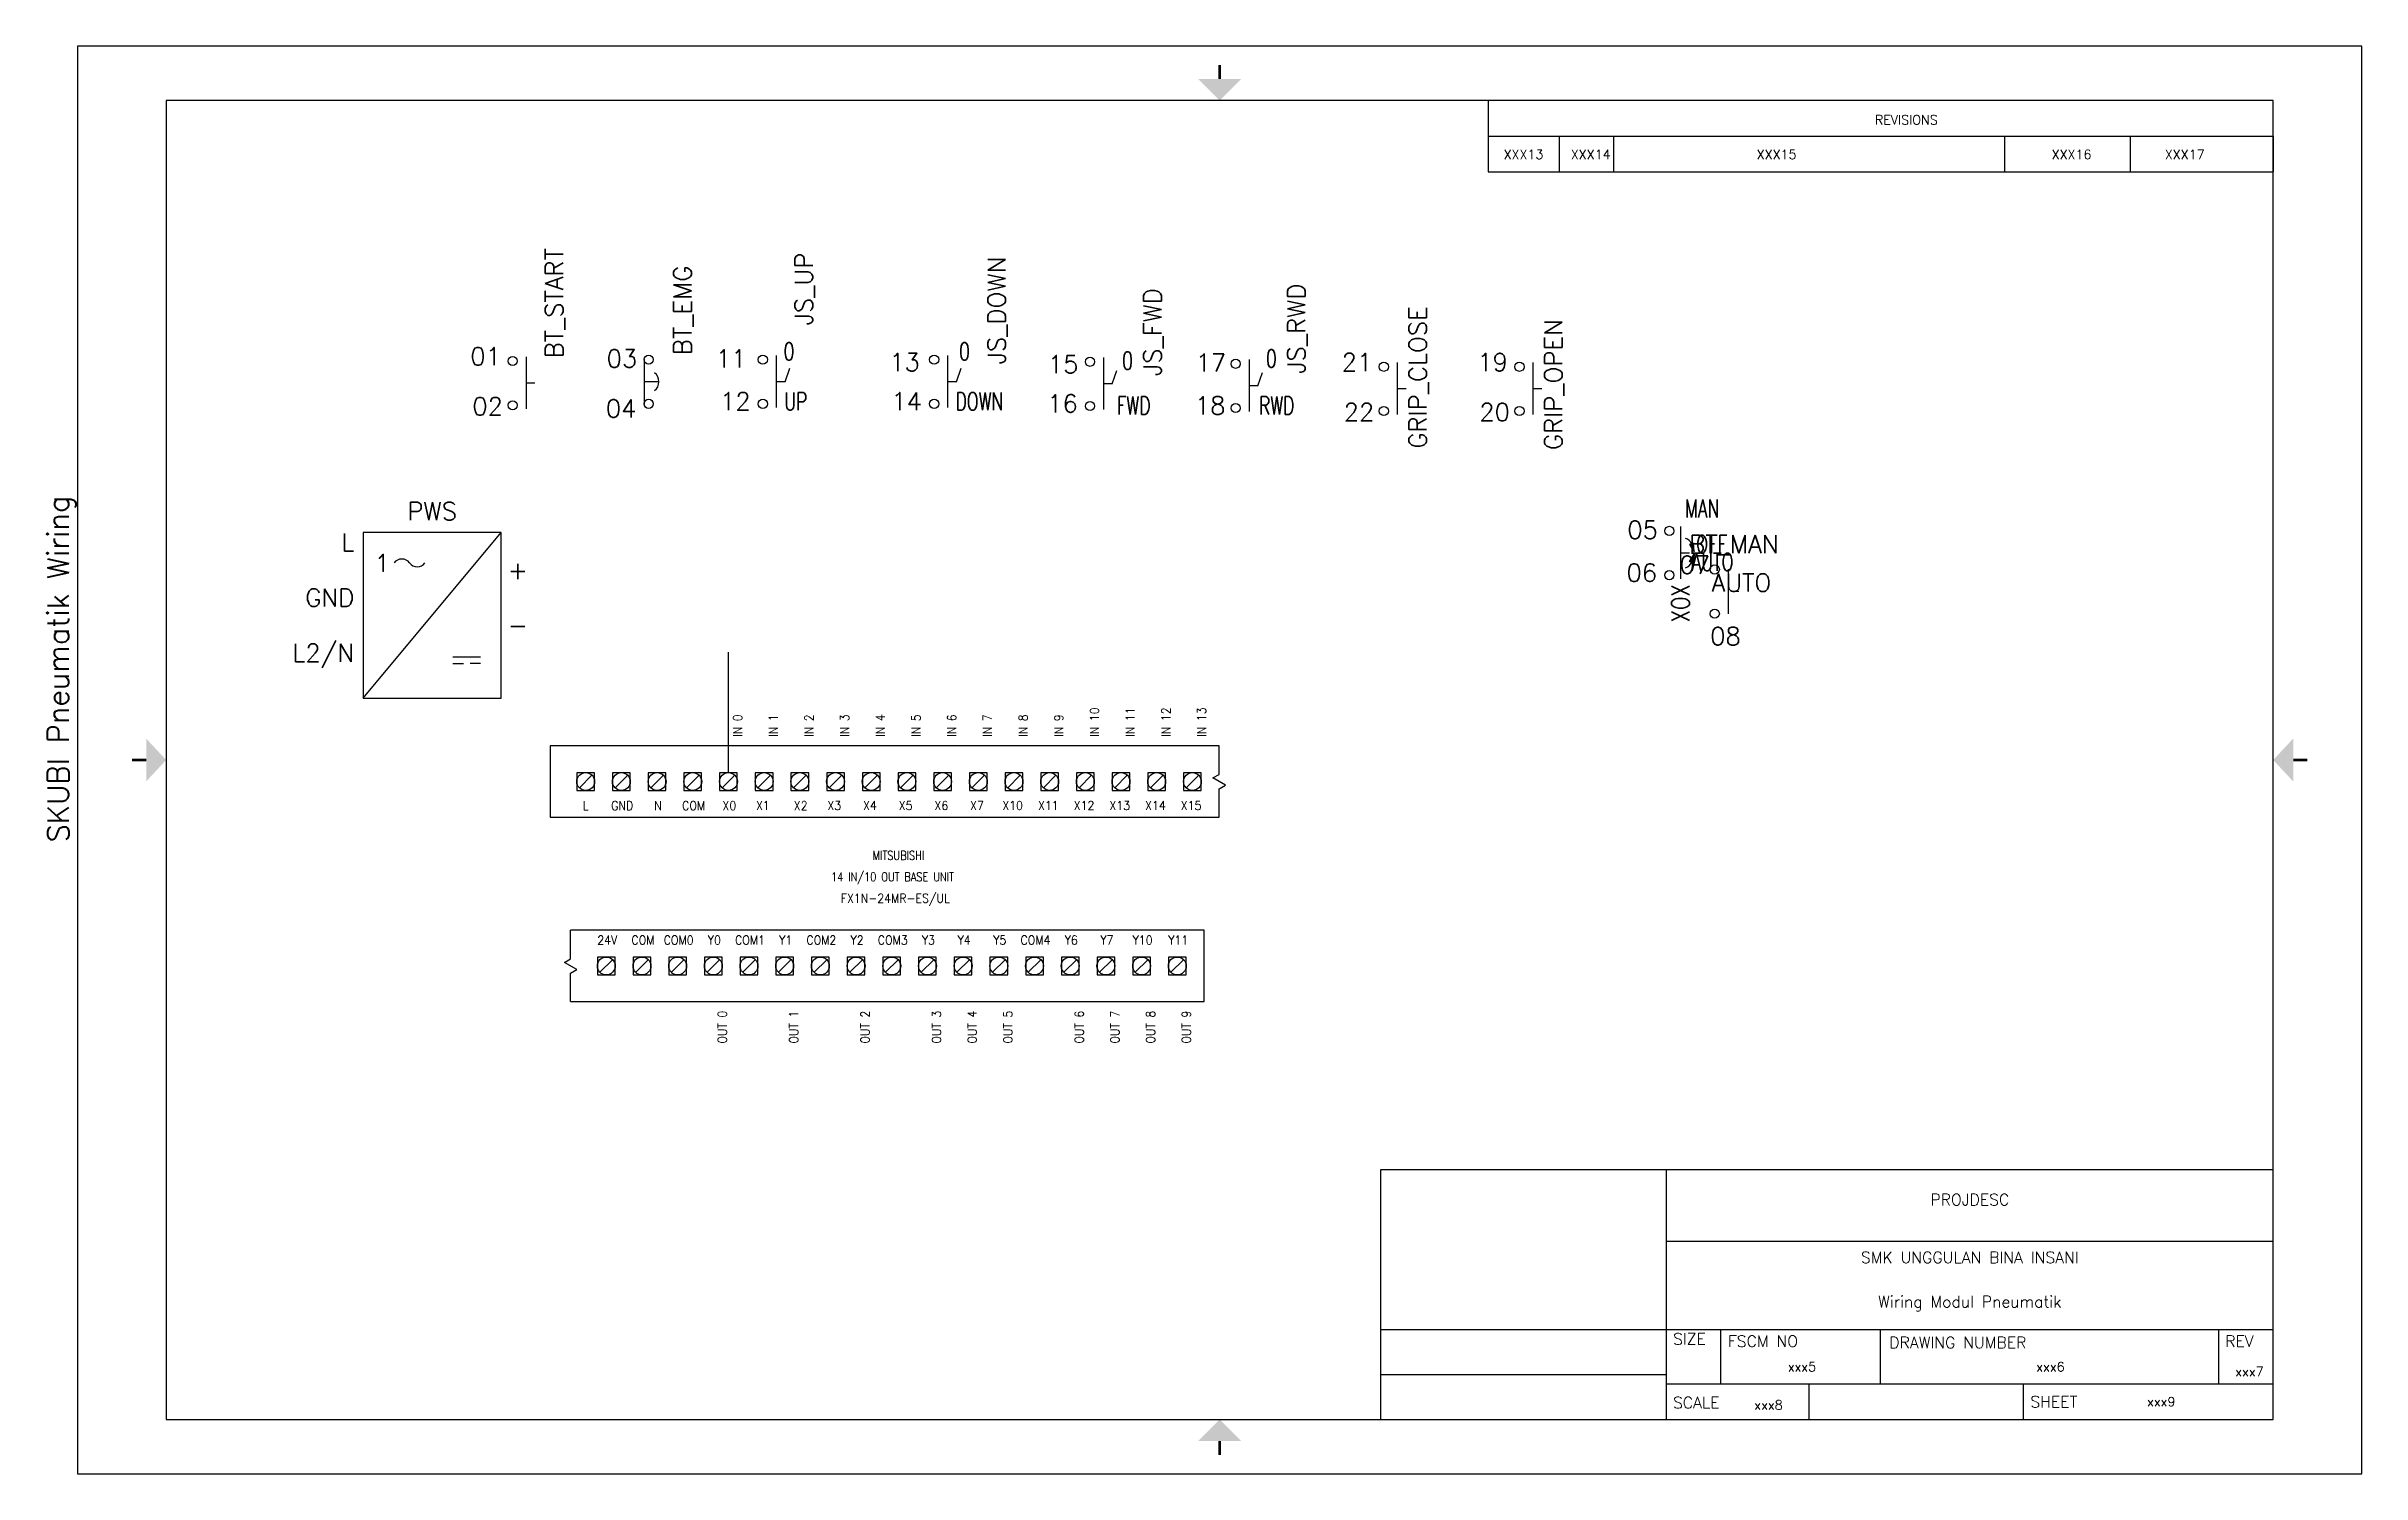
# Model space of a CAD drawing. Header units: inches. Extents: x -0.2 to 16, y 0 to 10.
import ezdxf
from ezdxf.enums import TextEntityAlignment as Align

# ---------------------------------------------------------------- set-up
doc = ezdxf.new("R2010")
doc.units = ezdxf.units.IN
doc.header["$MEASUREMENT"] = 0
for name, color, linetype in [('DESC', 1, 'Continuous'), ('GRY_20AWG', 9, 'Continuous'), ('LOC', 8, 'Continuous'), ('MISC', 2, 'Continuous'), ('POS', 3, 'Continuous'), ('SYMS', 7, 'Continuous'), ('TAGS', 51, 'Continuous'), ('TB_LABELS', 1, 'Continuous'), ('TERMS', 4, 'Continuous'), ('Title Block', 7, 'Continuous'), ('Viewport', 7, 'Continuous')]:
    doc.layers.add(name, color=color, linetype=linetype)
doc.styles.add('Roman', font='romans')
doc.styles.add('WD', font='romans.shx')
doc.styles.add('WD_IEC', font='isocp2.shx', dxfattribs={"width": 0.9, "height": 4})

# ---------------------------------------------------------------- blocks, each defined once
blk = doc.blocks.new('ANSI_border_B')
at = {"layer": 'Title Block'}
for p, q in [((0, 10), (0, 0)), ((16, 10), (0, 10)), ((16, 0), (16, 10)), ((0.62, 9.62), (0.62, 0.38)), ((15.38, 9.62), (0.62, 9.62)), ((9.88, 9.62), (9.88, 9.37)), ((15.38, 0.38), (15.38, 9.62)), ((9.88, 9.37), (15.38, 9.37)), ((0.62, 0.38), (15.38, 0.38)), ((0, 0), (16, 0))]:
    blk.add_line(p, q, dxfattribs=at)
at = {"layer": 'Title Block', "const_width": 0.02}
for points in [[(8, 9.87), (8, 9.77)], [(0.38, 5), (0.48, 5)], [(15.62, 5), (15.52, 5)], [(8, 0.13), (8, 0.23)]]:
    blk.add_lwpolyline(points, dxfattribs=at)
at = {"layer": 'Title Block'}
for points in [[(7.85, 9.77), (8.15, 9.77), (8, 9.62)], [(0.48, 4.85), (0.48, 5.15), (0.62, 5)], [(15.52, 4.85), (15.52, 5.15), (15.38, 5)], [(7.85, 0.23), (8.15, 0.23), (8, 0.38)]]:
    blk.add_solid(points, dxfattribs=at)
at = {"layer": 'Title Block', "style": 'Roman'}
blk.add_text('REVISIONS', height=0.065, dxfattribs=at).set_placement((12.5902, 9.4525))
blk = doc.blocks.new('ANSI_REVblock_B')
blk.add_line((0, 0), (0, -0.25))
at = {"layer": 'Title Block'}
for p, q in [((-5.5, 0), (-5.5, -0.25)), ((-5.5, 0), (0, 0)), ((-5, -0.25), (-5, 0)), ((-4.62, -0.25), (-4.62, 0)), ((-1.88, -0.25), (-1.88, 0)), ((-1, -0.25), (-1, 0)), ((-5.5, -0.25), (0, -0.25))]:
    blk.add_line(p, q, dxfattribs=at)
at = {"style": 'WD'}
for tag, p in [('ZONE', (-5.391, -0.16)), ('REV', (-4.92, -0.16)), ('DESCRIPTION', (-3.618, -0.16)), ('DATE', (-1.552, -0.16)), ('APPROVED', (-0.759, -0.16))]:
    blk.add_attdef(tag, p, '', height=0.065, dxfattribs=at)
at = {"style": 'WD', "flags": 1}
blk.add_attdef('WD_TB', (-4.505, -0.154), '', height=0.03, dxfattribs=at)
blk = doc.blocks.new('ANSI_tblock_desc_B')
for p, q in [((0, 0), (0, 1.75)), ((-6.25, 0), (0, 0))]:
    blk.add_line(p, q)
at = {"layer": 'Title Block'}
for p, q in [((-6.25, 0), (-6.25, 1.75)), ((-6.25, 1.75), (0, 1.75)), ((-4.25, 0), (-4.25, 1.75)), ((-4.25, 1.25), (0, 1.25)), ((-6.25, 0.63), (0, 0.63)), ((-3.87, 0.25), (-3.87, 0.63)), ((-2.75, 0.25), (-2.75, 0.63)), ((-0.38, 0.25), (-0.38, 0.63)), ((-6.25, 0.315), (-4.25, 0.315)), ((-4.25, 0.25), (0, 0.25)), ((-3.25, 0), (-3.25, 0.25)), ((-1.75, 0), (-1.75, 0.25))]:
    blk.add_line(p, q, dxfattribs=at)
at = {"color": 0, "style": 'Roman', "flags": 8}
for tag, p in [('FNAME', (-15.442, 4.043)), ('REVDATE', (-15.442, 1.789)), ('USER', (-15.442, -0.38))]:
    blk.add_attdef(tag, p, '', height=0.15, rotation=90, dxfattribs=at)
at = {"style": 'WD'}
for tag, p in [('PROJDESC', (-2.125, 1.5)), ('TITLE1', (-2.125, 1.095)), ('TITLE2', (-2.125, 0.785))]:
    blk.add_attdef(tag, text='', height=0.08, dxfattribs=at).set_placement(p, align=Align.CENTER)
for tag, p in [('SIZE', (-4.162, 0.32)), ('FSCM_NO', (-3.4, 0.337)), ('DWG_NO', (-1.659, 0.337)), ('REV', (-0.265, 0.303)), ('SCALE', (-3.634, 0.069)), ('SHEET', (-0.883, 0.092))]:
    blk.add_attdef(tag, p, '', height=0.065, dxfattribs=at)
at = {"style": 'WD', "flags": 1}
blk.add_attdef('WD_TB', (-5.57, 0.177), '', height=0.086, dxfattribs=at)
at = {"layer": 'TB_LABELS', "style": 'WD'}
for s, p in [('SIZE', (-4.204, 0.604)), ('FSCM NO', (-3.819, 0.588)), ('DRAWING NUMBER', (-2.689, 0.579)), ('REV', (-0.336, 0.588)), ('SHEET', (-1.701, 0.164)), ('SCALE', (-4.204, 0.158))]:
    blk.add_text(s, height=0.08, dxfattribs=at).set_placement(p, align=Align.TOP_LEFT)
blk = doc.blocks.new('HPB11')
for p, q in [((-0.185, 0.094), (0.18, 0.094)), ((0, 0.156), (0, 0.094))]:
    blk.add_line(p, q)
for centre in [(-0.155, 0), (0.155, 0)]:
    blk.add_circle(centre, 0.0322)
at = {"style": 'WD', "width": 0.7}
for tag, p in [('INST', (0, 0.826)), ('LOC', (0, 0.656)), ('DESC1', (0, 0.5)), ('DESC2', (0, 0.344)), ('XREF', (0, -0.219))]:
    blk.add_attdef(tag, text='', height=0.125, dxfattribs=at).set_placement(p, align=Align.CENTER)
at = {"style": 'WD'}
blk.add_attdef('TAG1', text='', height=0.125, dxfattribs=at).set_placement((0, 0.188), align=Align.CENTER)
for tag, p in [('X2LINK', (0, 0.219)), ('X8LINK', (0, 0))]:
    blk.add_attdef(tag, p, '', height=0.01, dxfattribs=at)
for tag, p, height, flags in [('FAMILY', (0.205, 0.152), 0.01, 9), ('X4TERM01', (-0.188, 0), 0.0125, 1), ('X1TERM02', (0.188, 0), 0.0125, 1), ('CONTACT', (0.205, 0.136), 0.01, 1)]:
    blk.add_attdef(tag, p, '', height=height, dxfattribs=dict(at, flags=flags))
at = {"linetype": 'Continuous', "style": 'WD', "flags": 9}
for tag, p in [('ASSYCODE', (0.23, 0.071)), ('MFG', (0.228, 0.089)), ('CAT', (0.23, 0.108))]:
    blk.add_attdef(tag, text='', height=0.01, dxfattribs=at).set_placement(p, align=Align.CENTER)
at = {"linetype": 'Continuous', "style": 'WD', "flags": 8}
blk.add_attdef('TERM01', text='', height=0.125, dxfattribs=at).set_placement((-0.25, -0.031), align=Align.TOP_RIGHT)
blk.add_attdef('TERM02', text='', height=0.125, dxfattribs=at).set_placement((0.25, -0.031), align=Align.TOP_LEFT)
blk = doc.blocks.new('HPB12M')
for p, q in [((0, 0.074), (0, -0.031)), ((-0.156, -0.032), (0.156, -0.032))]:
    blk.add_line(p, q)
for centre in [(-0.155, 0), (0.155, 0)]:
    blk.add_circle(centre, 0.0322)
blk.add_arc((0, -0.006), 0.0781, 36.8699, 143.1301)
at = {"style": 'WD', "width": 0.7}
for tag, p in [('INST', (0, 0.738)), ('LOC', (0, 0.568)), ('DESC1', (0, 0.412)), ('DESC2', (0, 0.255)), ('XREF', (0, -0.232))]:
    blk.add_attdef(tag, text='', height=0.125, dxfattribs=at).set_placement(p, align=Align.CENTER)
at = {"style": 'WD'}
blk.add_attdef('TAG1', text='', height=0.125, dxfattribs=at).set_placement((0, 0.099), align=Align.CENTER)
for tag, p, height, flags in [('X4TERM01', (-0.188, 0), 0.0125, 1), ('FAMILY', (0.054, 0.058), 0.01, 9), ('CONTACT', (0.054, 0.042), 0.01, 9), ('X1TERM02', (0.188, 0), 0.0125, 1)]:
    blk.add_attdef(tag, p, '', height=height, dxfattribs=dict(at, flags=flags))
for tag, p in [('X2LINK', (0, 0.125)), ('X8LINK', (0, -0.094))]:
    blk.add_attdef(tag, p, '', height=0.01, dxfattribs=at)
at = {"linetype": 'Continuous', "style": 'WD', "flags": 9}
for tag, p in [('MFG', (0.076, 0)), ('CAT', (0.076, 0.017)), ('ASSYCODE', (0.076, -0.017))]:
    blk.add_attdef(tag, text='', height=0.01, dxfattribs=at).set_placement(p, align=Align.CENTER)
at = {"linetype": 'Continuous', "style": 'WD', "flags": 8}
blk.add_attdef('TERM01', text='', height=0.125, dxfattribs=at).set_placement((-0.25, -0.016), align=Align.TOP_RIGHT)
blk.add_attdef('TERM02', text='', height=0.125, dxfattribs=at).set_placement((0.25, -0.016), align=Align.TOP_LEFT)
blk = doc.blocks.new('PLCIO_3516')
at = {"layer": 'SYMS'}
for p, q in [((-0.25, 0.05), (-0.25, 0.25)), ((4.188, 0.25), (-0.25, 0.25)), ((4.188, -0.25), (4.188, 0.25)), ((-0.293, 0.025), (-0.25, 0.05)), ((-0.207, -0.025), (-0.293, 0.025)), ((-0.062, 0.062), (-0.062, -0.062)), ((0.062, 0.062), (-0.062, 0.062)), ((-0.062, 0.062), (-0.062, -0.062)), ((0.062, 0.062), (-0.062, 0.062)), ((-0.044, -0.044), (0.044, 0.044)), ((0.062, -0.062), (0.062, 0.062)), ((0.062, -0.062), (0.062, 0.062)), ((0.188, 0.062), (0.188, -0.062)), ((0.312, 0.062), (0.188, 0.062)), ((0.206, -0.044), (0.294, 0.044)), ((0.312, -0.062), (0.312, 0.062)), ((0.438, 0.062), (0.438, -0.062)), ((0.562, 0.062), (0.438, 0.062)), ((0.438, 0.062), (0.438, -0.062)), ((0.562, 0.062), (0.438, 0.062)), ((0.456, -0.044), (0.544, 0.044)), ((0.562, -0.062), (0.562, 0.062)), ((0.562, -0.062), (0.562, 0.062)), ((0.688, 0.062), (0.688, -0.062)), ((0.812, 0.062), (0.688, 0.062)), ((0.706, -0.044), (0.794, 0.044)), ((0.812, -0.062), (0.812, 0.062)), ((0.938, 0.062), (0.938, -0.062)), ((1.062, 0.062), (0.938, 0.062)), ((0.938, 0.062), (0.938, -0.062)), ((1.062, 0.062), (0.938, 0.062)), ((0.956, -0.044), (1.044, 0.044)), ((1.062, -0.062), (1.062, 0.062)), ((1.062, -0.062), (1.062, 0.062)), ((1.188, 0.062), (1.188, -0.062)), ((1.312, 0.062), (1.188, 0.062)), ((1.206, -0.044), (1.294, 0.044)), ((1.312, -0.062), (1.312, 0.062)), ((1.438, 0.062), (1.438, -0.062)), ((1.562, 0.062), (1.438, 0.062)), ((1.438, 0.062), (1.438, -0.062)), ((1.562, 0.062), (1.438, 0.062)), ((1.456, -0.044), (1.544, 0.044)), ((1.562, -0.062), (1.562, 0.062)), ((1.562, -0.062), (1.562, 0.062)), ((1.688, 0.062), (1.688, -0.062)), ((1.812, 0.062), (1.688, 0.062)), ((1.706, -0.044), (1.794, 0.044)), ((1.812, -0.062), (1.812, 0.062)), ((1.938, 0.062), (1.938, -0.062)), ((2.062, 0.062), (1.938, 0.062)), ((1.938, 0.062), (1.938, -0.062)), ((2.062, 0.062), (1.938, 0.062)), ((1.956, -0.044), (2.044, 0.044)), ((2.062, -0.062), (2.062, 0.062)), ((2.062, -0.062), (2.062, 0.062)), ((2.188, 0.062), (2.188, -0.062)), ((2.312, 0.062), (2.188, 0.062)), ((2.206, -0.044), (2.294, 0.044)), ((2.312, -0.062), (2.312, 0.062)), ((2.438, 0.062), (2.438, -0.062)), ((2.562, 0.062), (2.438, 0.062)), ((2.456, -0.044), (2.544, 0.044)), ((2.562, -0.062), (2.562, 0.062)), ((2.688, 0.062), (2.688, -0.062)), ((2.812, 0.062), (2.688, 0.062)), ((2.706, -0.044), (2.794, 0.044)), ((2.812, -0.062), (2.812, 0.062)), ((2.938, 0.062), (2.938, -0.062)), ((3.062, 0.062), (2.938, 0.062)), ((2.938, 0.062), (2.938, -0.062)), ((3.062, 0.062), (2.938, 0.062)), ((2.956, -0.044), (3.044, 0.044)), ((3.062, -0.062), (3.062, 0.062)), ((3.062, -0.062), (3.062, 0.062)), ((3.188, 0.062), (3.188, -0.062)), ((3.312, 0.062), (3.188, 0.062)), ((3.206, -0.044), (3.294, 0.044)), ((3.312, -0.062), (3.312, 0.062)), ((3.438, 0.062), (3.438, -0.062)), ((3.562, 0.062), (3.438, 0.062)), ((3.456, -0.044), (3.544, 0.044)), ((3.562, -0.062), (3.562, 0.062)), ((3.688, 0.062), (3.688, -0.062)), ((3.812, 0.062), (3.688, 0.062)), ((3.706, -0.044), (3.794, 0.044)), ((3.812, -0.062), (3.812, 0.062)), ((3.938, 0.062), (3.938, -0.062)), ((4.062, 0.062), (3.938, 0.062)), ((3.956, -0.044), (4.044, 0.044)), ((4.062, -0.062), (4.062, 0.062)), ((-0.25, -0.05), (-0.207, -0.025)), ((-0.25, -0.25), (-0.25, -0.05)), ((-0.062, -0.062), (0.062, -0.062)), ((-0.062, -0.062), (0.062, -0.062)), ((0.188, -0.062), (0.312, -0.062)), ((0.438, -0.062), (0.562, -0.062)), ((0.438, -0.062), (0.562, -0.062)), ((0.688, -0.062), (0.812, -0.062)), ((0.938, -0.062), (1.062, -0.062)), ((0.938, -0.062), (1.062, -0.062)), ((1.188, -0.062), (1.312, -0.062)), ((1.438, -0.062), (1.562, -0.062)), ((1.438, -0.062), (1.562, -0.062)), ((1.688, -0.062), (1.812, -0.062)), ((1.938, -0.062), (2.062, -0.062)), ((1.938, -0.062), (2.062, -0.062)), ((2.188, -0.062), (2.312, -0.062)), ((2.438, -0.062), (2.562, -0.062)), ((2.688, -0.062), (2.812, -0.062)), ((2.938, -0.062), (3.062, -0.062)), ((2.938, -0.062), (3.062, -0.062)), ((3.188, -0.062), (3.312, -0.062)), ((3.438, -0.062), (3.562, -0.062)), ((3.688, -0.062), (3.812, -0.062)), ((3.938, -0.062), (4.062, -0.062)), ((-0.25, -0.25), (4.188, -0.25))]:
    blk.add_line(p, q, dxfattribs=at)
for centre in [(0, 0), (0.25, 0), (0.5, 0), (0.75, 0), (1, 0), (1.25, 0), (1.5, 0), (1.75, 0), (2, 0), (2.25, 0), (2.5, 0), (2.75, 0), (3, 0), (3.25, 0), (3.5, 0), (3.75, 0), (4, 0)]:
    blk.add_circle(centre, 0.0625, dxfattribs=at)
at = {"style": 'WD', "width": 0.8}
for tag, p in [('INST', (-0.734, 0)), ('LOC', (-0.656, 0))]:
    blk.add_attdef(tag, text='', height=0.0625, rotation=90, dxfattribs=at).set_placement(p, align=Align.CENTER)
at = {"style": 'WD'}
blk.add_attdef('TAG_1', text='', height=0.0625, rotation=90, dxfattribs=at).set_placement((-0.161, 0), align=Align.CENTER)
at = {"layer": 'SYMS', "style": 'WD', "width": 0.9}
for tag, p in [('TERMDESC19', (0.033, 0.312)), ('TERMDESC21', (0.533, 0.312)), ('TERMDESC23', (1.033, 0.312)), ('TERMDESC25', (1.533, 0.312)), ('TERMDESC27', (2.033, 0.312)), ('TERMDESC31', (3.033, 0.312))]:
    blk.add_attdef(tag, text='', height=0.0625, rotation=90, dxfattribs=at).set_placement(p, align=Align.TOP_LEFT)
for tag, p in [('DESCA22', (0.703, 0.344)), ('DESCB22', (0.781, 0.344)), ('DESCC22', (0.859, 0.344)), ('DESCD22', (0.938, 0.344)), ('DESCE22', (1.016, 0.344)), ('DESCA24', (1.203, 0.344)), ('DESCB24', (1.281, 0.344)), ('DESCC24', (1.359, 0.344)), ('DESCD24', (1.438, 0.344)), ('DESCE24', (1.516, 0.344)), ('DESCA26', (1.703, 0.344)), ('DESCB26', (1.781, 0.344)), ('DESCC26', (1.859, 0.344)), ('DESCD26', (1.938, 0.344)), ('DESCE26', (2.016, 0.344)), ('DESCA28', (2.203, 0.344)), ('DESCB28', (2.281, 0.344)), ('DESCC28', (2.359, 0.344)), ('DESCD28', (2.438, 0.344)), ('DESCA29', (2.453, 0.344)), ('DESCE28', (2.516, 0.344)), ('DESCB29', (2.531, 0.344)), ('DESCC29', (2.609, 0.344)), ('DESCD29', (2.688, 0.344)), ('DESCA30', (2.703, 0.344)), ('DESCE29', (2.766, 0.344)), ('DESCB30', (2.781, 0.344)), ('DESCC30', (2.859, 0.344)), ('DESCD30', (2.938, 0.344)), ('DESCE30', (3.016, 0.344)), ('DESCA32', (3.203, 0.344)), ('DESCB32', (3.281, 0.344)), ('DESCC32', (3.359, 0.344)), ('DESCD32', (3.438, 0.344)), ('DESCA33', (3.453, 0.344)), ('DESCE32', (3.516, 0.344)), ('DESCB33', (3.531, 0.344)), ('DESCC33', (3.609, 0.344)), ('DESCD33', (3.688, 0.344)), ('DESCA34', (3.703, 0.344)), ('DESCE33', (3.766, 0.344)), ('DESCB34', (3.781, 0.344)), ('DESCC34', (3.859, 0.344)), ('DESCD34', (3.938, 0.344)), ('DESCA35', (3.953, 0.344)), ('DESCE34', (4.016, 0.344)), ('DESCB35', (4.031, 0.344)), ('DESCC35', (4.109, 0.344)), ('DESCD35', (4.188, 0.344)), ('DESCE35', (4.266, 0.344))]:
    blk.add_attdef(tag, p, '', height=0.0625, rotation=90, dxfattribs=at)
for tag, p in [('TERM19', (-0.094, 0)), ('TERM20', (0.156, 0)), ('TERM21', (0.406, 0)), ('TERM22', (0.656, 0)), ('TERM23', (0.906, 0)), ('TERM24', (1.156, 0)), ('TERM25', (1.406, 0)), ('TERM26', (1.656, 0)), ('TERM27', (1.906, 0)), ('TERM28', (2.156, 0)), ('TERM29', (2.406, 0)), ('TERM30', (2.656, 0)), ('TERM31', (2.906, 0)), ('TERM32', (3.156, 0)), ('TERM33', (3.406, 0)), ('TERM34', (3.656, 0)), ('TERM35', (3.906, 0))]:
    blk.add_attdef(tag, text='', height=0.0625, rotation=90, dxfattribs=at).set_placement(p, align=Align.CENTER)
at = {"layer": 'SYMS', "style": 'WD', "flags": 1}
for tag, p in [('X2TERM19', (0, 0.062)), ('X2TERM21', (0.5, 0.062)), ('X2TERM23', (1, 0.062)), ('X2TERM25', (1.5, 0.062)), ('X2TERM27', (2, 0.062)), ('X2TERM31', (3, 0.062)), ('X8TERM20', (0.25, -0.062)), ('X8TERM22', (0.75, -0.062)), ('X8TERM24', (1.25, -0.062)), ('X8TERM26', (1.75, -0.062)), ('X8TERM28', (2.25, -0.062)), ('X8TERM29', (2.5, -0.062)), ('X8TERM30', (2.75, -0.062)), ('X8TERM32', (3.25, -0.062)), ('X8TERM33', (3.5, -0.062)), ('X8TERM34', (3.75, -0.062)), ('X8TERM35', (4, -0.062))]:
    blk.add_attdef(tag, text='', height=0.005, rotation=90, dxfattribs=at).set_placement(p, align=Align.RIGHT)
at = {"layer": 'SYMS', "style": 'WD'}
for tag, p in [('TAGA22', (0.844, 0)), ('TAGA24', (1.344, 0)), ('TAGA26', (1.844, 0)), ('TAGA28', (2.344, 0)), ('TAGA29', (2.594, 0)), ('TAGA30', (2.844, 0)), ('TAGA32', (3.344, 0)), ('TAGA33', (3.594, 0)), ('TAGA34', (3.844, 0)), ('TAGA35', (4.094, 0))]:
    blk.add_attdef(tag, text='', height=0.0625, rotation=90, dxfattribs=at).set_placement(p, align=Align.TOP_CENTER)
at = {"layer": 'SYMS', "style": 'WD', "width": 0.9}
for tag, p in [('TERMDESC20', (0.281, -0.312)), ('TERMDESC22', (0.781, -0.312)), ('TERMDESC24', (1.281, -0.312)), ('TERMDESC26', (1.781, -0.312)), ('TERMDESC28', (2.281, -0.312)), ('TERMDESC29', (2.531, -0.312)), ('TERMDESC30', (2.781, -0.312)), ('TERMDESC32', (3.281, -0.312)), ('TERMDESC33', (3.531, -0.312)), ('TERMDESC34', (3.781, -0.312)), ('TERMDESC35', (4.031, -0.312))]:
    blk.add_attdef(tag, text='', height=0.0625, rotation=90, dxfattribs=at).set_placement(p, align=Align.TOP_RIGHT)
blk = doc.blocks.new('PLCIO_3199$$1')
at = {"layer": 'SYMS'}
for p, q in [((-0.25, 0.25), (-0.25, -0.25)), ((4.437, 0.25), (-0.25, 0.25)), ((4.437, 0.05), (4.437, 0.25)), ((-0.062, 0.062), (-0.062, -0.062)), ((0.062, 0.062), (-0.062, 0.062)), ((-0.062, 0.062), (-0.062, -0.062)), ((0.062, 0.062), (-0.062, 0.062)), ((-0.044, -0.044), (0.044, 0.044)), ((0.062, -0.062), (0.062, 0.062)), ((0.062, -0.062), (0.062, 0.062)), ((0.188, 0.062), (0.188, -0.062)), ((0.312, 0.062), (0.188, 0.062)), ((0.206, -0.044), (0.294, 0.044)), ((0.312, -0.062), (0.312, 0.062)), ((0.438, 0.062), (0.438, -0.062)), ((0.562, 0.062), (0.438, 0.062)), ((0.456, -0.044), (0.544, 0.044)), ((0.562, -0.062), (0.562, 0.062)), ((0.688, 0.062), (0.688, -0.062)), ((0.812, 0.062), (0.688, 0.062)), ((0.688, 0.062), (0.688, -0.062)), ((0.812, 0.062), (0.688, 0.062)), ((0.706, -0.044), (0.794, 0.044)), ((0.812, -0.062), (0.812, 0.062)), ((0.812, -0.062), (0.812, 0.062)), ((0.938, 0.062), (0.938, -0.062)), ((1.062, 0.062), (0.938, 0.062)), ((0.938, 0.062), (0.938, -0.062)), ((1.062, 0.062), (0.938, 0.062)), ((0.956, -0.044), (1.044, 0.044)), ((1.062, -0.062), (1.062, 0.062)), ((1.062, -0.062), (1.062, 0.062)), ((1.188, 0.062), (1.188, -0.062)), ((1.312, 0.062), (1.188, 0.062)), ((1.188, 0.062), (1.188, -0.062)), ((1.312, 0.062), (1.188, 0.062)), ((1.206, -0.044), (1.294, 0.044)), ((1.312, -0.062), (1.312, 0.062)), ((1.312, -0.062), (1.312, 0.062)), ((1.438, 0.062), (1.438, -0.062)), ((1.562, 0.062), (1.438, 0.062)), ((1.438, 0.062), (1.438, -0.062)), ((1.562, 0.062), (1.438, 0.062)), ((1.456, -0.044), (1.544, 0.044)), ((1.562, -0.062), (1.562, 0.062)), ((1.562, -0.062), (1.562, 0.062)), ((1.688, 0.062), (1.688, -0.062)), ((1.812, 0.062), (1.688, 0.062)), ((1.688, 0.062), (1.688, -0.062)), ((1.812, 0.062), (1.688, 0.062)), ((1.706, -0.044), (1.794, 0.044)), ((1.812, -0.062), (1.812, 0.062)), ((1.812, -0.062), (1.812, 0.062)), ((1.938, 0.062), (1.938, -0.062)), ((2.062, 0.062), (1.938, 0.062)), ((1.938, 0.062), (1.938, -0.062)), ((2.062, 0.062), (1.938, 0.062)), ((1.956, -0.044), (2.044, 0.044)), ((2.062, -0.062), (2.062, 0.062)), ((2.062, -0.062), (2.062, 0.062)), ((2.188, 0.062), (2.188, -0.062)), ((2.312, 0.062), (2.188, 0.062)), ((2.188, 0.062), (2.188, -0.062)), ((2.312, 0.062), (2.188, 0.062)), ((2.206, -0.044), (2.294, 0.044)), ((2.312, -0.062), (2.312, 0.062)), ((2.312, -0.062), (2.312, 0.062)), ((2.438, 0.062), (2.438, -0.062)), ((2.562, 0.062), (2.438, 0.062)), ((2.438, 0.062), (2.438, -0.062)), ((2.562, 0.062), (2.438, 0.062)), ((2.456, -0.044), (2.544, 0.044)), ((2.562, -0.062), (2.562, 0.062)), ((2.562, -0.062), (2.562, 0.062)), ((2.688, 0.062), (2.688, -0.062)), ((2.812, 0.062), (2.688, 0.062)), ((2.688, 0.062), (2.688, -0.062)), ((2.812, 0.062), (2.688, 0.062)), ((2.706, -0.044), (2.794, 0.044)), ((2.812, -0.062), (2.812, 0.062)), ((2.812, -0.062), (2.812, 0.062)), ((2.938, 0.062), (2.938, -0.062)), ((3.062, 0.062), (2.938, 0.062)), ((2.938, 0.062), (2.938, -0.062)), ((3.062, 0.062), (2.938, 0.062)), ((2.956, -0.044), (3.044, 0.044)), ((3.062, -0.062), (3.062, 0.062)), ((3.062, -0.062), (3.062, 0.062)), ((3.188, 0.062), (3.188, -0.062)), ((3.312, 0.062), (3.188, 0.062)), ((3.188, 0.062), (3.188, -0.062)), ((3.312, 0.062), (3.188, 0.062)), ((3.206, -0.044), (3.294, 0.044)), ((3.312, -0.062), (3.312, 0.062)), ((3.312, -0.062), (3.312, 0.062)), ((3.438, 0.062), (3.438, -0.062)), ((3.562, 0.062), (3.438, 0.062)), ((3.438, 0.062), (3.438, -0.062)), ((3.562, 0.062), (3.438, 0.062)), ((3.456, -0.044), (3.544, 0.044)), ((3.562, -0.062), (3.562, 0.062)), ((3.562, -0.062), (3.562, 0.062)), ((3.688, 0.062), (3.688, -0.062)), ((3.812, 0.062), (3.688, 0.062)), ((3.688, 0.062), (3.688, -0.062)), ((3.812, 0.062), (3.688, 0.062)), ((3.706, -0.044), (3.794, 0.044)), ((3.812, -0.062), (3.812, 0.062)), ((3.812, -0.062), (3.812, 0.062)), ((3.938, 0.062), (3.938, -0.062)), ((4.062, 0.062), (3.938, 0.062)), ((3.938, 0.062), (3.938, -0.062)), ((4.062, 0.062), (3.938, 0.062)), ((3.956, -0.044), (4.044, 0.044)), ((4.062, -0.062), (4.062, 0.062)), ((4.062, -0.062), (4.062, 0.062)), ((4.188, 0.062), (4.188, -0.062)), ((4.312, 0.062), (4.188, 0.062)), ((4.188, 0.062), (4.188, -0.062)), ((4.312, 0.062), (4.188, 0.062)), ((4.206, -0.044), (4.294, 0.044)), ((4.312, -0.062), (4.312, 0.062)), ((4.312, -0.062), (4.312, 0.062)), ((4.394, 0.025), (4.437, 0.05)), ((4.481, -0.025), (4.394, 0.025)), ((-0.062, -0.062), (0.062, -0.062)), ((-0.062, -0.062), (0.062, -0.062)), ((0.188, -0.062), (0.312, -0.062)), ((0.438, -0.062), (0.562, -0.062)), ((0.688, -0.062), (0.812, -0.062)), ((0.688, -0.062), (0.812, -0.062)), ((0.938, -0.062), (1.062, -0.062)), ((0.938, -0.062), (1.062, -0.062)), ((1.188, -0.062), (1.312, -0.062)), ((1.188, -0.062), (1.312, -0.062)), ((1.438, -0.062), (1.562, -0.062)), ((1.438, -0.062), (1.562, -0.062)), ((1.688, -0.062), (1.812, -0.062)), ((1.688, -0.062), (1.812, -0.062)), ((1.938, -0.062), (2.062, -0.062)), ((1.938, -0.062), (2.062, -0.062)), ((2.188, -0.062), (2.312, -0.062)), ((2.188, -0.062), (2.312, -0.062)), ((2.438, -0.062), (2.562, -0.062)), ((2.438, -0.062), (2.562, -0.062)), ((2.688, -0.062), (2.812, -0.062)), ((2.688, -0.062), (2.812, -0.062)), ((2.938, -0.062), (3.062, -0.062)), ((2.938, -0.062), (3.062, -0.062)), ((3.188, -0.062), (3.312, -0.062)), ((3.188, -0.062), (3.312, -0.062)), ((3.438, -0.062), (3.562, -0.062)), ((3.438, -0.062), (3.562, -0.062)), ((3.688, -0.062), (3.812, -0.062)), ((3.688, -0.062), (3.812, -0.062)), ((3.938, -0.062), (4.062, -0.062)), ((3.938, -0.062), (4.062, -0.062)), ((4.188, -0.062), (4.312, -0.062)), ((4.188, -0.062), (4.312, -0.062)), ((4.437, -0.05), (4.481, -0.025)), ((4.437, -0.25), (4.437, -0.05)), ((-0.25, -0.25), (4.437, -0.25))]:
    blk.add_line(p, q, dxfattribs=at)
for centre in [(0, 0), (0.25, 0), (0.5, 0), (0.75, 0), (1, 0), (1.25, 0), (1.5, 0), (1.75, 0), (2, 0), (2.25, 0), (2.5, 0), (2.75, 0), (3, 0), (3.25, 0), (3.5, 0), (3.75, 0), (4, 0), (4.25, 0)]:
    blk.add_circle(centre, 0.0625, dxfattribs=at)
at = {"layer": 'DESC', "style": 'WD', "width": 0.9}
for tag, p in [('DESCA05', (0.953, -0.578)), ('DESCB05', (1.031, -0.578)), ('DESCC05', (1.109, -0.578)), ('DESCD05', (1.188, -0.578)), ('DESCA06', (1.203, -0.578)), ('DESCE05', (1.266, -0.578)), ('DESCB06', (1.281, -0.578)), ('DESCC06', (1.359, -0.578)), ('DESCD06', (1.438, -0.578)), ('DESCA07', (1.453, -0.578)), ('DESCE06', (1.516, -0.578)), ('DESCB07', (1.531, -0.578)), ('DESCC07', (1.609, -0.578)), ('DESCD07', (1.688, -0.578)), ('DESCA08', (1.703, -0.578)), ('DESCE07', (1.766, -0.578)), ('DESCB08', (1.781, -0.578)), ('DESCC08', (1.859, -0.578)), ('DESCD08', (1.938, -0.578)), ('DESCA09', (1.953, -0.578)), ('DESCE08', (2.016, -0.578)), ('DESCB09', (2.031, -0.578)), ('DESCC09', (2.109, -0.578)), ('DESCD09', (2.188, -0.578)), ('DESCA10', (2.203, -0.578)), ('DESCE09', (2.266, -0.578)), ('DESCB10', (2.281, -0.578)), ('DESCC10', (2.359, -0.578)), ('DESCD10', (2.438, -0.578)), ('DESCA11', (2.453, -0.578)), ('DESCE10', (2.516, -0.578)), ('DESCB11', (2.531, -0.578)), ('DESCC11', (2.609, -0.578)), ('DESCD11', (2.688, -0.578)), ('DESCA12', (2.703, -0.578)), ('DESCE11', (2.766, -0.578)), ('DESCB12', (2.781, -0.578)), ('DESCC12', (2.859, -0.578)), ('DESCD12', (2.938, -0.578)), ('DESCA13', (2.953, -0.578)), ('DESCE12', (3.016, -0.578)), ('DESCB13', (3.031, -0.578)), ('DESCC13', (3.109, -0.578)), ('DESCD13', (3.188, -0.578)), ('DESCA14', (3.203, -0.578)), ('DESCE13', (3.266, -0.578)), ('DESCB14', (3.281, -0.578)), ('DESCC14', (3.359, -0.578)), ('DESCD14', (3.438, -0.578)), ('DESCA15', (3.453, -0.578)), ('DESCE14', (3.516, -0.578)), ('DESCB15', (3.531, -0.578)), ('DESCC15', (3.609, -0.578)), ('DESCD15', (3.688, -0.578)), ('DESCA16', (3.703, -0.578)), ('DESCE15', (3.766, -0.578)), ('DESCB16', (3.781, -0.578)), ('DESCC16', (3.859, -0.578)), ('DESCD16', (3.938, -0.578)), ('DESCA17', (3.953, -0.578)), ('DESCE16', (4.016, -0.578)), ('DESCB17', (4.031, -0.578)), ('DESCC17', (4.109, -0.578)), ('DESCD17', (4.188, -0.578)), ('DESCA18', (4.203, -0.578)), ('DESCE17', (4.266, -0.578)), ('DESCB18', (4.281, -0.578)), ('DESCC18', (4.359, -0.578)), ('DESCD18', (4.437, -0.578)), ('DESCE18', (4.516, -0.578))]:
    blk.add_attdef(tag, text='', height=0.0625, rotation=90, dxfattribs=at).set_placement(p, align=Align.RIGHT)
at = {"layer": 'DESC', "style": 'WD', "width": 0.8}
blk.add_attdef('DESC', text='', height=0.0625, dxfattribs=at).set_placement((2.149, -0.699), align=Align.CENTER)
at = {"layer": 'LOC', "style": 'WD', "width": 0.8}
for tag, p in [('INST', (-0.734, 0)), ('LOC', (-0.656, 0))]:
    blk.add_attdef(tag, text='', height=0.0625, rotation=90, dxfattribs=at).set_placement(p, align=Align.CENTER)
at = {"layer": 'MISC', "style": 'WD'}
blk.add_attdef('LINE2', text='', height=0.0625, rotation=90, dxfattribs=at).set_placement((-0.344, 0), align=Align.CENTER)
at = {"layer": 'MISC', "style": 'WD', "flags": 1}
for tag, p in [('X2TERM01', (0, 0.062)), ('X2TERM04', (0.75, 0.062)), ('X2TERM05', (1, 0.062)), ('X2TERM06', (1.25, 0.062)), ('X2TERM07', (1.5, 0.062)), ('X2TERM08', (1.75, 0.062)), ('X2TERM09', (2, 0.062)), ('X2TERM10', (2.25, 0.062)), ('X2TERM11', (2.5, 0.062)), ('X2TERM12', (2.75, 0.062)), ('X2TERM13', (3, 0.062)), ('X2TERM14', (3.25, 0.062)), ('X2TERM15', (3.5, 0.062)), ('X2TERM16', (3.75, 0.062)), ('X2TERM17', (4, 0.062)), ('X2TERM18', (4.25, 0.062)), ('X8TERM02', (0.25, -0.062)), ('X8TERM03', (0.5, -0.062))]:
    blk.add_attdef(tag, text='', height=0.005, rotation=90, dxfattribs=at).set_placement(p, align=Align.RIGHT)
at = {"layer": 'MISC', "style": 'WD', "flags": 9}
blk.add_attdef('ASSYCODE', text='', height=0.005, rotation=90, dxfattribs=at).set_placement((-0.536, -0.115), align=Align.CENTER)
at = {"layer": 'MISC', "style": 'WD', "flags": 1}
blk.add_attdef('LINE1', text='', height=0.0625, dxfattribs=at).set_placement((0.778, -0.55), align=Align.CENTER)
at = {"layer": 'MISC', "style": 'WD'}
for tag, width, p in [('MFG', 0.8, (2.191, -0.549)), ('CAT', 0.9, (2.169, -0.849))]:
    blk.add_attdef(tag, text='', height=0.0625, dxfattribs=dict(at, width=width)).set_placement(p, align=Align.CENTER)
at = {"layer": 'TAGS', "style": 'WD', "flags": 1}
blk.add_attdef('TAG', text='', height=0.0625, rotation=90, dxfattribs=at).set_placement((-0.161, 0), align=Align.CENTER)
for tag, p in [('TAGA05', (1.094, 0)), ('TAGA06', (1.344, 0)), ('TAGA07', (1.594, 0)), ('TAGA08', (1.844, 0)), ('TAGA09', (2.094, 0)), ('TAGA10', (2.344, 0)), ('TAGA11', (2.594, 0)), ('TAGA12', (2.844, 0)), ('TAGA13', (3.094, 0)), ('TAGA14', (3.344, 0)), ('TAGA15', (3.594, 0)), ('TAGA16', (3.844, 0)), ('TAGA17', (4.094, 0)), ('TAGA18', (4.344, 0))]:
    blk.add_attdef(tag, text='', height=0.0625, rotation=90, dxfattribs=at).set_placement(p, align=Align.TOP_CENTER)
at = {"layer": 'TERMS', "style": 'WD', "width": 0.9}
for tag, p in [('TERMDESC01', (0.033, 0.312)), ('TERMDESC04', (0.783, 0.312)), ('TERMDESC05', (1.033, 0.312)), ('TERMDESC06', (1.283, 0.312)), ('TERMDESC07', (1.533, 0.312)), ('TERMDESC08', (1.783, 0.312)), ('TERMDESC09', (2.033, 0.312)), ('TERMDESC10', (2.283, 0.312)), ('TERMDESC11', (2.533, 0.312)), ('TERMDESC12', (2.783, 0.312)), ('TERMDESC13', (3.033, 0.312)), ('TERMDESC14', (3.283, 0.312)), ('TERMDESC15', (3.533, 0.312)), ('TERMDESC16', (3.783, 0.312)), ('TERMDESC17', (4.033, 0.312)), ('TERMDESC18', (4.283, 0.312))]:
    blk.add_attdef(tag, text='', height=0.0625, rotation=90, dxfattribs=at).set_placement(p, align=Align.TOP_LEFT)
for tag, p in [('TERM01', (0, -0.2)), ('TERM02', (0.256, -0.2)), ('TERM03', (0.506, -0.2)), ('TERM04', (0.756, -0.2)), ('TERM05', (1.006, -0.2)), ('TERM06', (1.241, -0.199)), ('TERM07', (1.506, -0.2)), ('TERM08', (1.741, -0.199)), ('TERM09', (1.991, -0.199)), ('TERM10', (2.241, -0.199)), ('TERM11', (2.491, -0.199)), ('TERM12', (2.741, -0.199)), ('TERM13', (2.991, -0.199)), ('TERM14', (3.241, -0.199)), ('TERM15', (3.491, -0.199)), ('TERM16', (3.741, -0.199)), ('TERM17', (3.991, -0.199)), ('TERM18', (4.241, -0.199))]:
    blk.add_attdef(tag, text='', height=0.0625, dxfattribs=at).set_placement(p, align=Align.CENTER)
for tag, p in [('TERMDESC02', (0.281, -0.312)), ('TERMDESC03', (0.531, -0.312))]:
    blk.add_attdef(tag, text='', height=0.0625, rotation=90, dxfattribs=at).set_placement(p, align=Align.TOP_RIGHT)
blk = doc.blocks.new('HSS112')
for p, q in [((0, 0.156), (-0.094, 0.188)), ((-0.185, 0.094), (0.18, 0.094)), ((0, 0.156), (0, 0.094))]:
    blk.add_line(p, q)
for centre in [(-0.155, 0), (0.155, 0)]:
    blk.add_circle(centre, 0.0322)
at = {"style": 'WD', "width": 0.7}
for tag, p in [('INST', (0, 0.982)), ('LOC', (0, 0.812)), ('DESC1', (0, 0.656)), ('DESC2', (0, 0.5)), ('XREF', (0, -0.219))]:
    blk.add_attdef(tag, text='', height=0.125, dxfattribs=at).set_placement(p, align=Align.CENTER)
at = {"style": 'WD'}
blk.add_attdef('TAG1', text='', height=0.125, dxfattribs=at).set_placement((0, 0.344), align=Align.CENTER)
at = {"style": 'WD', "width": 0.7}
blk.add_attdef('POS1', text='', height=0.125, dxfattribs=at).set_placement((-0.125, 0.188), align=Align.RIGHT)
at = {"style": 'WD'}
for tag, p, height in [('X2LINK', (0, 0.219), 0.01), ('X8LINK', (0, 0), 0.01), ('STATE', (0.219, 0.016), 0.125)]:
    blk.add_attdef(tag, p, '', height=height, dxfattribs=at)
at = {"style": 'WD', "width": 0.7}
blk.add_attdef('POS2', (0.125, 0.188), '', height=0.125, dxfattribs=at)
at = {"style": 'WD'}
for tag, p, height, flags in [('FAMILY', (0.205, 0.152), 0.01, 9), ('X4TERM01', (-0.188, 0), 0.0125, 1), ('X1TERM02', (0.188, 0), 0.0125, 1), ('CONTACT', (0.205, 0.136), 0.01, 1)]:
    blk.add_attdef(tag, p, '', height=height, dxfattribs=dict(at, flags=flags))
at = {"linetype": 'Continuous', "style": 'WD', "flags": 9}
for tag, p in [('ASSYCODE', (0.25, 0.094)), ('MFG', (0.23, 0.108)), ('CAT', (0.232, 0.121))]:
    blk.add_attdef(tag, text='', height=0.01, dxfattribs=at).set_placement(p, align=Align.CENTER)
at = {"linetype": 'Continuous', "style": 'WD', "flags": 8}
blk.add_attdef('TERM01', text='', height=0.125, dxfattribs=at).set_placement((-0.25, -0.031), align=Align.TOP_RIGHT)
blk.add_attdef('TERM02', text='', height=0.125, dxfattribs=at).set_placement((0.25, -0.031), align=Align.TOP_LEFT)
blk = doc.blocks.new('*X71')
at = {"color": 0, "linetype": 'ByBlock'}
for p, q in [((0.005, 0.175), (0.008, 0.178)), ((0.011, 0.172), (0.017, 0.178)), ((0.016, 0.169), (0.025, 0.177)), ((0.022, 0.165), (0.033, 0.177)), ((0.027, 0.162), (0.041, 0.176)), ((0.033, 0.158), (0.05, 0.175)), ((0.038, 0.155), (0.058, 0.175)), ((0.043, 0.152), (0.057, 0.165)), ((0.049, 0.148), (0.053, 0.152))]:
    blk.add_line(p, q, dxfattribs=at)
blk = doc.blocks.new('HSS113B')
for p, q in [((-0.009, 0.174), (-0.069, 0.17)), ((-0.069, 0.17), (-0.06, 0.142)), ((-0.06, 0.142), (-0.009, 0.174)), ((0, 0.156), (0, 0.188)), ((0.009, 0.174), (0.069, 0.17)), ((0.06, 0.142), (0.009, 0.174)), ((0.069, 0.17), (0.06, 0.142)), ((-0.185, 0.078), (0.18, 0.078)), ((0, 0.141), (0, 0.078))]:
    blk.add_line(p, q)
for centre in [(-0.155, 0), (0.155, 0)]:
    blk.add_circle(centre, 0.0322)
for centre, start, end in [((-0.043, 0.097), 111.0574, 163.9615), ((0.043, 0.097), 16.0385, 68.9426)]:
    blk.add_arc(centre, 0.0621, start, end)
at = {"xscale": -1}
blk.add_blockref('*X71', (-0.009, -0.005), dxfattribs=at)
blk.add_blockref('*X71', (0.009, -0.005))
at = {"style": 'WD', "width": 0.7}
for tag, p in [('INST', (0, 1.091)), ('LOC', (0, 0.922)), ('DESC1', (0, 0.766)), ('DESC2', (0, 0.609)), ('POS2', (0, 0.297)), ('XREF', (0, -0.219))]:
    blk.add_attdef(tag, text='', height=0.125, dxfattribs=at).set_placement(p, align=Align.CENTER)
at = {"style": 'WD'}
blk.add_attdef('TAG1', text='', height=0.125, dxfattribs=at).set_placement((0, 0.453), align=Align.CENTER)
at = {"style": 'WD', "width": 0.7}
blk.add_attdef('POS1', text='', height=0.125, dxfattribs=at).set_placement((-0.125, 0.156), align=Align.RIGHT)
at = {"style": 'WD'}
for tag, p in [('X2LINK', (0, 0.219)), ('X8LINK', (0, 0))]:
    blk.add_attdef(tag, p, '', height=0.01, dxfattribs=at)
for tag, p, width in [('POS3', (0.125, 0.156), 0.7), ('STATE', (0.219, 0.016), 0.8)]:
    blk.add_attdef(tag, p, '', height=0.125, dxfattribs=dict(at, width=width))
for tag, p, height, flags in [('X4TERM01', (-0.188, 0), 0.0125, 1), ('FAMILY', (0.044, 0.053), 0.01, 9), ('CONTACT', (0.044, 0.037), 0.01, 1), ('X1TERM02', (0.188, 0), 0.0125, 1)]:
    blk.add_attdef(tag, p, '', height=height, dxfattribs=dict(at, flags=flags))
at = {"linetype": 'Continuous', "style": 'WD', "flags": 9}
for tag, p in [('MFG', (0.069, -0.005)), ('CAT', (0.069, 0.009)), ('ASSYCODE', (0.071, -0.021))]:
    blk.add_attdef(tag, text='', height=0.01, dxfattribs=at).set_placement(p, align=Align.CENTER)
at = {"linetype": 'Continuous', "style": 'WD', "flags": 8}
blk.add_attdef('TERM01', text='', height=0.125, dxfattribs=at).set_placement((-0.25, -0.031), align=Align.TOP_RIGHT)
blk.add_attdef('TERM02', text='', height=0.125, dxfattribs=at).set_placement((0.25, -0.031), align=Align.TOP_LEFT)
blk = doc.blocks.new('HSS21')
for p, q in [((0, 0.168), (0, 0.115)), ((-0.156, 0.094), (0.156, 0.094))]:
    blk.add_line(p, q)
for centre in [(-0.155, 0), (0.155, 0)]:
    blk.add_circle(centre, 0.0322)
at = {"style": 'WD', "width": 0.7}
for tag, p in [('INST', (0, 0.826)), ('LOC', (0, 0.656)), ('DESC1', (0, 0.5)), ('DESC2', (0, 0.344)), ('XREF', (0, -0.219))]:
    blk.add_attdef(tag, text='', height=0.125, dxfattribs=at).set_placement(p, align=Align.CENTER)
at = {"style": 'WD'}
blk.add_attdef('TAG2', text='', height=0.125, dxfattribs=at).set_placement((0, 0.188), align=Align.CENTER)
for tag, p in [('X2LINK', (0, 0.188)), ('X8LINK', (0, 0))]:
    blk.add_attdef(tag, p, '', height=0.01, dxfattribs=at)
for tag, p, height, flags in [('X4TERM01', (-0.188, 0), 0.0125, 1), ('FAMILY', (0.056, 0.127), 0.01, 9), ('CONTACT', (0.056, 0.111), 0.01, 9), ('X1TERM02', (0.188, 0), 0.0125, 1)]:
    blk.add_attdef(tag, p, '', height=height, dxfattribs=dict(at, flags=flags))
at = {"style": 'WD', "width": 0.8}
blk.add_attdef('STATE', (0.219, 0.016), '', height=0.125, dxfattribs=at)
at = {"linetype": 'Continuous', "style": 'WD', "flags": 8}
blk.add_attdef('TERM01', text='', height=0.125, dxfattribs=at).set_placement((-0.25, -0.031), align=Align.TOP_RIGHT)
blk.add_attdef('TERM02', text='', height=0.125, dxfattribs=at).set_placement((0.25, -0.031), align=Align.TOP_LEFT)
blk = doc.blocks.new('HPW1_1PH')
for p, q in [((0, -0.967), (0.967, 0.193)), ((0.629, -0.677), (0.823, -0.677)), ((0.629, -0.725), (0.702, -0.725)), ((0.823, -0.725), (0.75, -0.725))]:
    blk.add_line(p, q)
blk.add_lwpolyline([(0.967, 0.193), (0, 0.193), (0, -0.967), (0.967, -0.967)], close=True)
for centre, start, end in [((0.271, -0.06), 36.8699, 143.1301), ((0.379, 0.021), 216.8699, 323.1301)]:
    blk.add_arc(centre, 0.0677, start, end)
at = {"style": 'WD_IEC'}
blk.add_text('1', height=0.13, dxfattribs=at).set_placement((0.163, -0.019), align=Align.MIDDLE_RIGHT)
at = {"style": 'WD', "width": 0.7}
for tag, p in [('INST', (0.484, 0.656)), ('LOC', (0.484, 0.469)), ('RATING1', (0.484, -1.188)), ('DESC1', (0.484, -1.375)), ('DESC2', (0.484, -1.562)), ('DESC3', (0.484, -1.75))]:
    blk.add_attdef(tag, text='', height=0.125, dxfattribs=at).set_placement(p, align=Align.CENTER)
at = {"style": 'WD'}
blk.add_attdef('TAG1', text='', height=0.125, dxfattribs=at).set_placement((0.484, 0.281), align=Align.CENTER)
at = {"style": 'WD', "flags": 8}
for tag, p in [('TERM01', (-0.062, 0.062)), ('TERM02', (-0.062, -0.325)), ('TERM03', (-0.062, -0.712))]:
    blk.add_attdef(tag, text='', height=0.125, dxfattribs=at).set_placement(p, align=Align.RIGHT)
at = {"style": 'WD', "flags": 9}
for tag, p in [('MFG', (0.484, 0.16)), ('ASSYCODE', (0.484, 0.114)), ('FAMILY', (0.484, 0.09)), ('CAT', (0.484, 0.138))]:
    blk.add_attdef(tag, text='', height=0.0155, dxfattribs=at).set_placement(p, align=Align.CENTER)
at = {"style": 'WD'}
for tag, p, height, flags in [('X4TERM01', (0, 0), 0.0193, 1), ('TERM04', (1.014, -0.132), 0.125, 8), ('X1TERM04', (0.967, -0.193), 0.0193, 1), ('X4TERM02', (0, -0.387), 0.0193, 1), ('TERM05', (1.014, -0.519), 0.125, 8), ('X1TERM05', (0.967, -0.58), 0.0193, 1), ('X4TERM03', (0, -0.774), 0.0193, 1)]:
    blk.add_attdef(tag, p, '', height=height, dxfattribs=dict(at, flags=flags))

msp = doc.modelspace()

# ---------------------------------------------------------------- linework, layer by layer
at = {"layer": 'GRY_20AWG'}
msp.add_line((4.559, 4.912), (4.559, 5.756), dxfattribs=at)

# ---------------------------------------------------------------- block references
msp.add_blockref('ANSI_REVblock_B', (15.38, 9.37)).add_auto_attribs({'APPROVED': 'XXX17', 'DATE': 'XXX16', 'DESCRIPTION': 'XXX15', 'REV': 'XXX14', 'ZONE': 'XXX13'})
ref = msp.add_blockref('ANSI_tblock_desc_B', (15.38, 0.38))
ref.add_attrib('FNAME', 'SKUBI Pneumatik Wiring', (-0.062, 4.423), dxfattribs={"color": 0, "height": 0.15, "rotation": 90, "style": 'Roman', "flags": 8})
ref.add_attrib('SHEET', 'xxx9', (14.497, 0.472), dxfattribs={"height": 0.065, "style": 'WD'})
ref.add_attrib('SCALE', 'xxx8', (11.746, 0.449), dxfattribs={"height": 0.065, "style": 'WD'})
ref.add_attrib('REV', 'xxx7', (15.115, 0.683), dxfattribs={"height": 0.065, "style": 'WD'})
ref.add_attrib('DWG_NO', 'xxx6', (13.721, 0.717), dxfattribs={"height": 0.065, "style": 'WD'})
ref.add_attrib('FSCM_NO', 'xxx5', (11.98, 0.717), dxfattribs={"height": 0.065, "style": 'WD'})
ref.add_attrib('TITLE2', 'Wiring Modul Pneumatik', dxfattribs={"height": 0.08, "style": 'WD'}).set_placement((13.255, 1.165), align=Align.CENTER)
ref.add_attrib('TITLE1', 'SMK UNGGULAN BINA INSANI', dxfattribs={"height": 0.08, "style": 'WD'}).set_placement((13.255, 1.475), align=Align.CENTER)
ref.add_attrib('PROJDESC', 'PROJDESC', dxfattribs={"height": 0.08, "style": 'WD'}).set_placement((13.255, 1.88), align=Align.CENTER)
at = {"layer": 'SYMS'}
ref = msp.add_blockref('HPB11', (3.047, 7.64), dxfattribs=dict(at, rotation=270))
ref.add_attrib('TERM01', '01', dxfattribs={"layer": 'TERMS', "linetype": 'Continuous', "height": 0.125, "style": 'WD', "flags": 8}).set_placement((2.965, 7.89), align=Align.TOP_RIGHT)
ref.add_attrib('TERM02', '02', dxfattribs={"layer": 'TERMS', "linetype": 'Continuous', "height": 0.125, "style": 'WD', "flags": 8}).set_placement((2.765, 7.54), align=Align.TOP_LEFT)
ref.add_attrib('TAG1', 'BT_START', dxfattribs={"layer": 'TAGS', "height": 0.125, "rotation": 90, "style": 'WD'}).set_placement((3.4, 8.2), align=Align.CENTER)
ref = msp.add_blockref('HPB12M', (4, 7.65), dxfattribs=dict(at, rotation=270))
ref.add_attrib('TERM01', '03', dxfattribs={"layer": 'TERMS', "linetype": 'Continuous', "height": 0.125, "style": 'WD', "flags": 8}).set_placement((3.92, 7.875), align=Align.TOP_RIGHT)
ref.add_attrib('TERM02', '04', dxfattribs={"layer": 'TERMS', "linetype": 'Continuous', "height": 0.125, "style": 'WD', "flags": 8}).set_placement((3.7, 7.525), align=Align.TOP_LEFT)
ref.add_attrib('TAG1', 'BT_EMG', dxfattribs={"layer": 'TAGS', "height": 0.125, "rotation": 90, "style": 'WD'}).set_placement((4.3, 8.15), align=Align.CENTER)
ref = msp.add_blockref('HSS112', (4.8, 7.65), dxfattribs=dict(at, rotation=270))
ref.add_attrib('TERM01', '11', dxfattribs={"layer": 'TERMS', "linetype": 'Continuous', "height": 0.125, "style": 'WD', "flags": 8}).set_placement((4.685, 7.875), align=Align.TOP_RIGHT)
ref.add_attrib('TERM02', '12', dxfattribs={"layer": 'TERMS', "linetype": 'Continuous', "height": 0.125, "style": 'WD', "flags": 8}).set_placement((4.5, 7.575), align=Align.TOP_LEFT)
ref.add_attrib('POS2', 'UP', (4.95, 7.45), dxfattribs={"layer": 'POS', "height": 0.125, "style": 'WD', "width": 0.7})
ref.add_attrib('POS1', '0', dxfattribs={"layer": 'POS', "height": 0.125, "style": 'WD', "width": 0.7}).set_placement((5.021, 7.8), align=Align.RIGHT)
ref.add_attrib('TAG1', 'JS_UP', dxfattribs={"layer": 'TAGS', "height": 0.125, "rotation": 90, "style": 'WD'}).set_placement((5.15, 8.3), align=Align.CENTER)
ref = msp.add_blockref('HSS112', (6, 7.65), dxfattribs=dict(at, rotation=270))
ref.add_attrib('TERM01', '13', dxfattribs={"layer": 'TERMS', "linetype": 'Continuous', "height": 0.125, "style": 'WD', "flags": 8}).set_placement((5.9, 7.85), align=Align.TOP_RIGHT)
ref.add_attrib('TERM02', '14', dxfattribs={"layer": 'TERMS', "linetype": 'Continuous', "height": 0.125, "style": 'WD', "flags": 8}).set_placement((5.7, 7.575), align=Align.TOP_LEFT)
ref.add_attrib('POS2', 'DOWN', (6.15, 7.45), dxfattribs={"layer": 'POS', "height": 0.125, "style": 'WD', "width": 0.7})
ref.add_attrib('POS1', '0', dxfattribs={"layer": 'POS', "height": 0.125, "style": 'WD', "width": 0.7}).set_placement((6.25, 7.8), align=Align.RIGHT)
ref.add_attrib('TAG1', 'JS_DOWN', dxfattribs={"layer": 'TAGS', "height": 0.125, "rotation": 90, "style": 'WD'}).set_placement((6.5, 8.15), align=Align.CENTER)
ref = msp.add_blockref('HSS112', (7.092, 7.635), dxfattribs=dict(at, rotation=270))
ref.add_attrib('TERM01', '15', dxfattribs={"layer": 'TERMS', "linetype": 'Continuous', "height": 0.125, "style": 'WD', "flags": 8}).set_placement((7.011, 7.835), align=Align.TOP_RIGHT)
ref.add_attrib('TERM02', '16', dxfattribs={"layer": 'TERMS', "linetype": 'Continuous', "height": 0.125, "style": 'WD', "flags": 8}).set_placement((6.792, 7.56), align=Align.TOP_LEFT)
ref.add_attrib('POS2', 'FWD', (7.28, 7.421), dxfattribs={"layer": 'POS', "height": 0.125, "style": 'WD', "width": 0.7})
ref.add_attrib('POS1', '0', dxfattribs={"layer": 'POS', "height": 0.125, "style": 'WD', "width": 0.7}).set_placement((7.392, 7.735), align=Align.RIGHT)
ref.add_attrib('TAG1', 'JS_FWD', dxfattribs={"layer": 'TAGS', "height": 0.125, "rotation": 90, "style": 'WD'}).set_placement((7.592, 7.998), align=Align.CENTER)
ref = msp.add_blockref('HSS112', (8.112, 7.621), dxfattribs=dict(at, rotation=270))
ref.add_attrib('TERM01', '17', dxfattribs={"layer": 'TERMS', "linetype": 'Continuous', "height": 0.125, "style": 'WD', "flags": 8}).set_placement((8.046, 7.846), align=Align.TOP_RIGHT)
ref.add_attrib('TERM02', '18', dxfattribs={"layer": 'TERMS', "linetype": 'Continuous', "height": 0.125, "style": 'WD', "flags": 8}).set_placement((7.826, 7.546), align=Align.TOP_LEFT)
ref.add_attrib('POS2', 'RWD', (8.276, 7.421), dxfattribs={"layer": 'POS', "height": 0.125, "style": 'WD', "width": 0.7})
ref.add_attrib('POS1', '0', dxfattribs={"layer": 'POS', "height": 0.125, "style": 'WD', "width": 0.7}).set_placement((8.4, 7.75), align=Align.RIGHT)
ref.add_attrib('TAG1', 'JS_RWD', dxfattribs={"layer": 'TAGS', "height": 0.125, "rotation": 90, "style": 'WD'}).set_placement((8.6, 8.022), align=Align.CENTER)
ref = msp.add_blockref('HPB11', (9.15, 7.6), dxfattribs=dict(at, rotation=270))
ref.add_attrib('TERM01', '21', dxfattribs={"layer": 'TERMS', "linetype": 'Continuous', "height": 0.125, "style": 'WD', "flags": 8}).set_placement((9.069, 7.85), align=Align.TOP_RIGHT)
ref.add_attrib('TERM02', '22', dxfattribs={"layer": 'TERMS', "linetype": 'Continuous', "height": 0.125, "style": 'WD', "flags": 8}).set_placement((8.869, 7.5), align=Align.TOP_LEFT)
ref.add_attrib('TAG1', 'GRIP_CLOSE', dxfattribs={"layer": 'TAGS', "height": 0.125, "rotation": 90, "style": 'WD'}).set_placement((9.45, 7.68), align=Align.CENTER)
ref = msp.add_blockref('HPB11', (10.1, 7.6), dxfattribs=dict(at, rotation=270))
ref.add_attrib('TERM01', '19', dxfattribs={"layer": 'TERMS', "linetype": 'Continuous', "height": 0.125, "style": 'WD', "flags": 8}).set_placement((10.019, 7.85), align=Align.TOP_RIGHT)
ref.add_attrib('TERM02', '20', dxfattribs={"layer": 'TERMS', "linetype": 'Continuous', "height": 0.125, "style": 'WD', "flags": 8}).set_placement((9.819, 7.5), align=Align.TOP_LEFT)
ref.add_attrib('TAG1', 'GRIP_OPEN', dxfattribs={"layer": 'TAGS', "height": 0.125, "rotation": 90, "style": 'WD'}).set_placement((10.4, 7.63), align=Align.CENTER)
ref = msp.add_blockref('HSS113B', (11.15, 6.45), dxfattribs=dict(at, rotation=270))
ref.add_attrib('TERM01', '05', dxfattribs={"layer": 'TERMS', "linetype": 'Continuous', "height": 0.125, "style": 'WD', "flags": 8}).set_placement((11.07, 6.675), align=Align.TOP_RIGHT)
ref.add_attrib('TERM02', '06', dxfattribs={"layer": 'TERMS', "linetype": 'Continuous', "height": 0.125, "style": 'WD', "flags": 8}).set_placement((10.85, 6.375), align=Align.TOP_LEFT)
ref.add_attrib('POS3', 'AUTO', (11.306, 6.325), dxfattribs={"layer": 'POS', "height": 0.125, "style": 'WD', "width": 0.7})
ref.add_attrib('STATE', 'XOX', (11.166, 6.231), dxfattribs={"layer": 'MISC', "height": 0.125, "rotation": 270, "style": 'WD', "width": 0.8})
ref.add_attrib('POS2', 'OFF', dxfattribs={"layer": 'POS', "height": 0.125, "style": 'WD', "width": 0.7}).set_placement((11.447, 6.45), align=Align.CENTER)
ref.add_attrib('POS1', 'MAN', dxfattribs={"layer": 'POS', "height": 0.125, "style": 'WD', "width": 0.7}).set_placement((11.5, 6.7), align=Align.RIGHT)
ref.add_attrib('TAG1', 'BT_MAN', dxfattribs={"layer": 'TAGS', "height": 0.125, "style": 'WD'}).set_placement((11.603, 6.45), align=Align.CENTER)
ref = msp.add_blockref('HPW1_1PH', (2, 6.4), dxfattribs=at)
ref.add_attrib('TERM01', 'L', dxfattribs={"layer": 'TERMS', "height": 0.125, "style": 'WD', "flags": 8}).set_placement((1.938, 6.462), align=Align.RIGHT)
ref.add_attrib('TERM02', 'GND', dxfattribs={"layer": 'TERMS', "height": 0.125, "style": 'WD', "flags": 8}).set_placement((1.938, 6.075), align=Align.RIGHT)
ref.add_attrib('TERM03', 'L2/N', dxfattribs={"layer": 'TERMS', "height": 0.125, "style": 'WD', "flags": 8}).set_placement((1.938, 5.688), align=Align.RIGHT)
ref.add_attrib('TERM04', '+', (3.014, 6.268), dxfattribs={"layer": 'TERMS', "height": 0.125, "style": 'WD', "flags": 8})
ref.add_attrib('TERM05', '-', (3.014, 5.881), dxfattribs={"layer": 'TERMS', "height": 0.125, "style": 'WD', "flags": 8})
ref.add_attrib('TAG1', 'PWS', dxfattribs={"layer": 'TAGS', "height": 0.125, "style": 'WD'}).set_placement((2.484, 6.681), align=Align.CENTER)
ref = msp.add_blockref('HSS21', (11.468, 6.18), dxfattribs=dict(at, rotation=270))
ref.add_attrib('TERM01', '07', dxfattribs={"layer": 'TERMS', "linetype": 'Continuous', "height": 0.125, "style": 'WD', "flags": 8}).set_placement((11.436, 6.43), align=Align.TOP_RIGHT)
ref.add_attrib('TERM02', '08', dxfattribs={"layer": 'TERMS', "linetype": 'Continuous', "height": 0.125, "style": 'WD', "flags": 8}).set_placement((11.436, 5.93), align=Align.TOP_LEFT)
ref.add_attrib('TAG2', 'AUTO', dxfattribs={"layer": 'TAGS', "height": 0.125, "style": 'WD'}).set_placement((11.655, 6.18), align=Align.CENTER)
msp.add_blockref('PLCIO_3199$$1', (3.559, 4.849), dxfattribs=at).add_auto_attribs({'TERMDESC18': 'IN 13', 'TERM18': 'X15', 'TERMDESC17': 'IN 12', 'TERM17': 'X14', 'TERMDESC16': 'IN 11', 'TERM16': 'X13', 'TERMDESC15': 'IN 10', 'TERM15': 'X12', 'TERMDESC14': 'IN 9', 'TERM14': 'X11', 'TERMDESC13': 'IN 8', 'TERM13': 'X10', 'TERMDESC12': 'IN 7', 'TERM12': 'X7', 'TERMDESC11': 'IN 6', 'TERM11': 'X6', 'TERMDESC10': 'IN 5', 'TERM10': 'X5', 'TERMDESC09': 'IN 4', 'TERM09': 'X4', 'TERMDESC08': 'IN 3', 'TERM08': 'X3', 'TERMDESC07': 'IN 2', 'TERM07': 'X2', 'TERMDESC06': 'IN 1', 'TERM06': 'X1', 'TERMDESC05': 'IN 0', 'TERM05': 'X0', 'TERM04': 'COM', 'TERM03': 'N', 'TERM02': 'GND', 'MFG': 'MITSUBISHI', 'CAT': 'FX1N-24MR-ES/UL', 'DESC': '14 IN/10 OUT BASE UNIT', 'TERM01': 'L'})
ref = msp.add_blockref('PLCIO_3516', (3.703, 3.557), dxfattribs=at)
ref.add_attrib('TERM19', '24V', dxfattribs={"layer": 'TERMS', "height": 0.0625, "style": 'WD', "width": 0.9}).set_placement((3.71, 3.707), align=Align.CENTER)
ref.add_attrib('TERM20', 'COM', dxfattribs={"layer": 'TERMS', "height": 0.0625, "style": 'WD', "width": 0.9}).set_placement((3.96, 3.707), align=Align.CENTER)
ref.add_attrib('TERM21', 'COM0', dxfattribs={"layer": 'TERMS', "height": 0.0625, "style": 'WD', "width": 0.9}).set_placement((4.21, 3.707), align=Align.CENTER)
ref.add_attrib('TERM22', 'Y0', dxfattribs={"layer": 'TERMS', "height": 0.0625, "style": 'WD', "width": 0.9}).set_placement((4.46, 3.707), align=Align.CENTER)
ref.add_attrib('TERMDESC22', 'OUT 0', dxfattribs={"layer": 'TERMS', "height": 0.0625, "rotation": 90, "style": 'WD', "width": 0.9}).set_placement((4.485, 3.244), align=Align.TOP_RIGHT)
ref.add_attrib('TERM23', 'COM1', dxfattribs={"layer": 'TERMS', "height": 0.0625, "style": 'WD', "width": 0.9}).set_placement((4.71, 3.707), align=Align.CENTER)
ref.add_attrib('TERM24', 'Y1', dxfattribs={"layer": 'TERMS', "height": 0.0625, "style": 'WD', "width": 0.9}).set_placement((4.96, 3.707), align=Align.CENTER)
ref.add_attrib('TERMDESC24', 'OUT 1', dxfattribs={"layer": 'TERMS', "height": 0.0625, "rotation": 90, "style": 'WD', "width": 0.9}).set_placement((4.985, 3.244), align=Align.TOP_RIGHT)
ref.add_attrib('TERM25', 'COM2', dxfattribs={"layer": 'TERMS', "height": 0.0625, "style": 'WD', "width": 0.9}).set_placement((5.21, 3.707), align=Align.CENTER)
ref.add_attrib('TERM26', 'Y2', dxfattribs={"layer": 'TERMS', "height": 0.0625, "style": 'WD', "width": 0.9}).set_placement((5.46, 3.707), align=Align.CENTER)
ref.add_attrib('TERMDESC26', 'OUT 2', dxfattribs={"layer": 'TERMS', "height": 0.0625, "rotation": 90, "style": 'WD', "width": 0.9}).set_placement((5.485, 3.244), align=Align.TOP_RIGHT)
ref.add_attrib('TERM27', 'COM3', dxfattribs={"layer": 'TERMS', "height": 0.0625, "style": 'WD', "width": 0.9}).set_placement((5.71, 3.707), align=Align.CENTER)
ref.add_attrib('TERM28', 'Y3', dxfattribs={"layer": 'TERMS', "height": 0.0625, "style": 'WD', "width": 0.9}).set_placement((5.96, 3.707), align=Align.CENTER)
ref.add_attrib('TERMDESC28', 'OUT 3', dxfattribs={"layer": 'TERMS', "height": 0.0625, "rotation": 90, "style": 'WD', "width": 0.9}).set_placement((5.985, 3.244), align=Align.TOP_RIGHT)
ref.add_attrib('TERM29', 'Y4', dxfattribs={"layer": 'TERMS', "height": 0.0625, "style": 'WD', "width": 0.9}).set_placement((6.21, 3.707), align=Align.CENTER)
ref.add_attrib('TERMDESC29', 'OUT 4', dxfattribs={"layer": 'TERMS', "height": 0.0625, "rotation": 90, "style": 'WD', "width": 0.9}).set_placement((6.235, 3.244), align=Align.TOP_RIGHT)
ref.add_attrib('TERM30', 'Y5', dxfattribs={"layer": 'TERMS', "height": 0.0625, "style": 'WD', "width": 0.9}).set_placement((6.46, 3.707), align=Align.CENTER)
ref.add_attrib('TERMDESC30', 'OUT 5', dxfattribs={"layer": 'TERMS', "height": 0.0625, "rotation": 90, "style": 'WD', "width": 0.9}).set_placement((6.485, 3.244), align=Align.TOP_RIGHT)
ref.add_attrib('TERM31', 'COM4', dxfattribs={"layer": 'TERMS', "height": 0.0625, "style": 'WD', "width": 0.9}).set_placement((6.71, 3.707), align=Align.CENTER)
ref.add_attrib('TERM32', 'Y6', dxfattribs={"layer": 'TERMS', "height": 0.0625, "style": 'WD', "width": 0.9}).set_placement((6.96, 3.707), align=Align.CENTER)
ref.add_attrib('TERMDESC32', 'OUT 6', dxfattribs={"layer": 'TERMS', "height": 0.0625, "rotation": 90, "style": 'WD', "width": 0.9}).set_placement((6.985, 3.244), align=Align.TOP_RIGHT)
ref.add_attrib('TERM33', 'Y7', dxfattribs={"layer": 'TERMS', "height": 0.0625, "style": 'WD', "width": 0.9}).set_placement((7.21, 3.707), align=Align.CENTER)
ref.add_attrib('TERMDESC33', 'OUT 7', dxfattribs={"layer": 'TERMS', "height": 0.0625, "rotation": 90, "style": 'WD', "width": 0.9}).set_placement((7.235, 3.244), align=Align.TOP_RIGHT)
ref.add_attrib('TERM34', 'Y10', dxfattribs={"layer": 'TERMS', "height": 0.0625, "style": 'WD', "width": 0.9}).set_placement((7.46, 3.707), align=Align.CENTER)
ref.add_attrib('TERMDESC34', 'OUT 8', dxfattribs={"layer": 'TERMS', "height": 0.0625, "rotation": 90, "style": 'WD', "width": 0.9}).set_placement((7.485, 3.244), align=Align.TOP_RIGHT)
ref.add_attrib('TERM35', 'Y11', dxfattribs={"layer": 'TERMS', "height": 0.0625, "style": 'WD', "width": 0.9}).set_placement((7.71, 3.707), align=Align.CENTER)
ref.add_attrib('TERMDESC35', 'OUT 9', dxfattribs={"layer": 'TERMS', "height": 0.0625, "rotation": 90, "style": 'WD', "width": 0.9}).set_placement((7.735, 3.244), align=Align.TOP_RIGHT)
at = {"layer": 'Viewport'}
msp.add_blockref('ANSI_border_B', (0, 0), dxfattribs=at)

doc.saveas('drawing.dxf')
